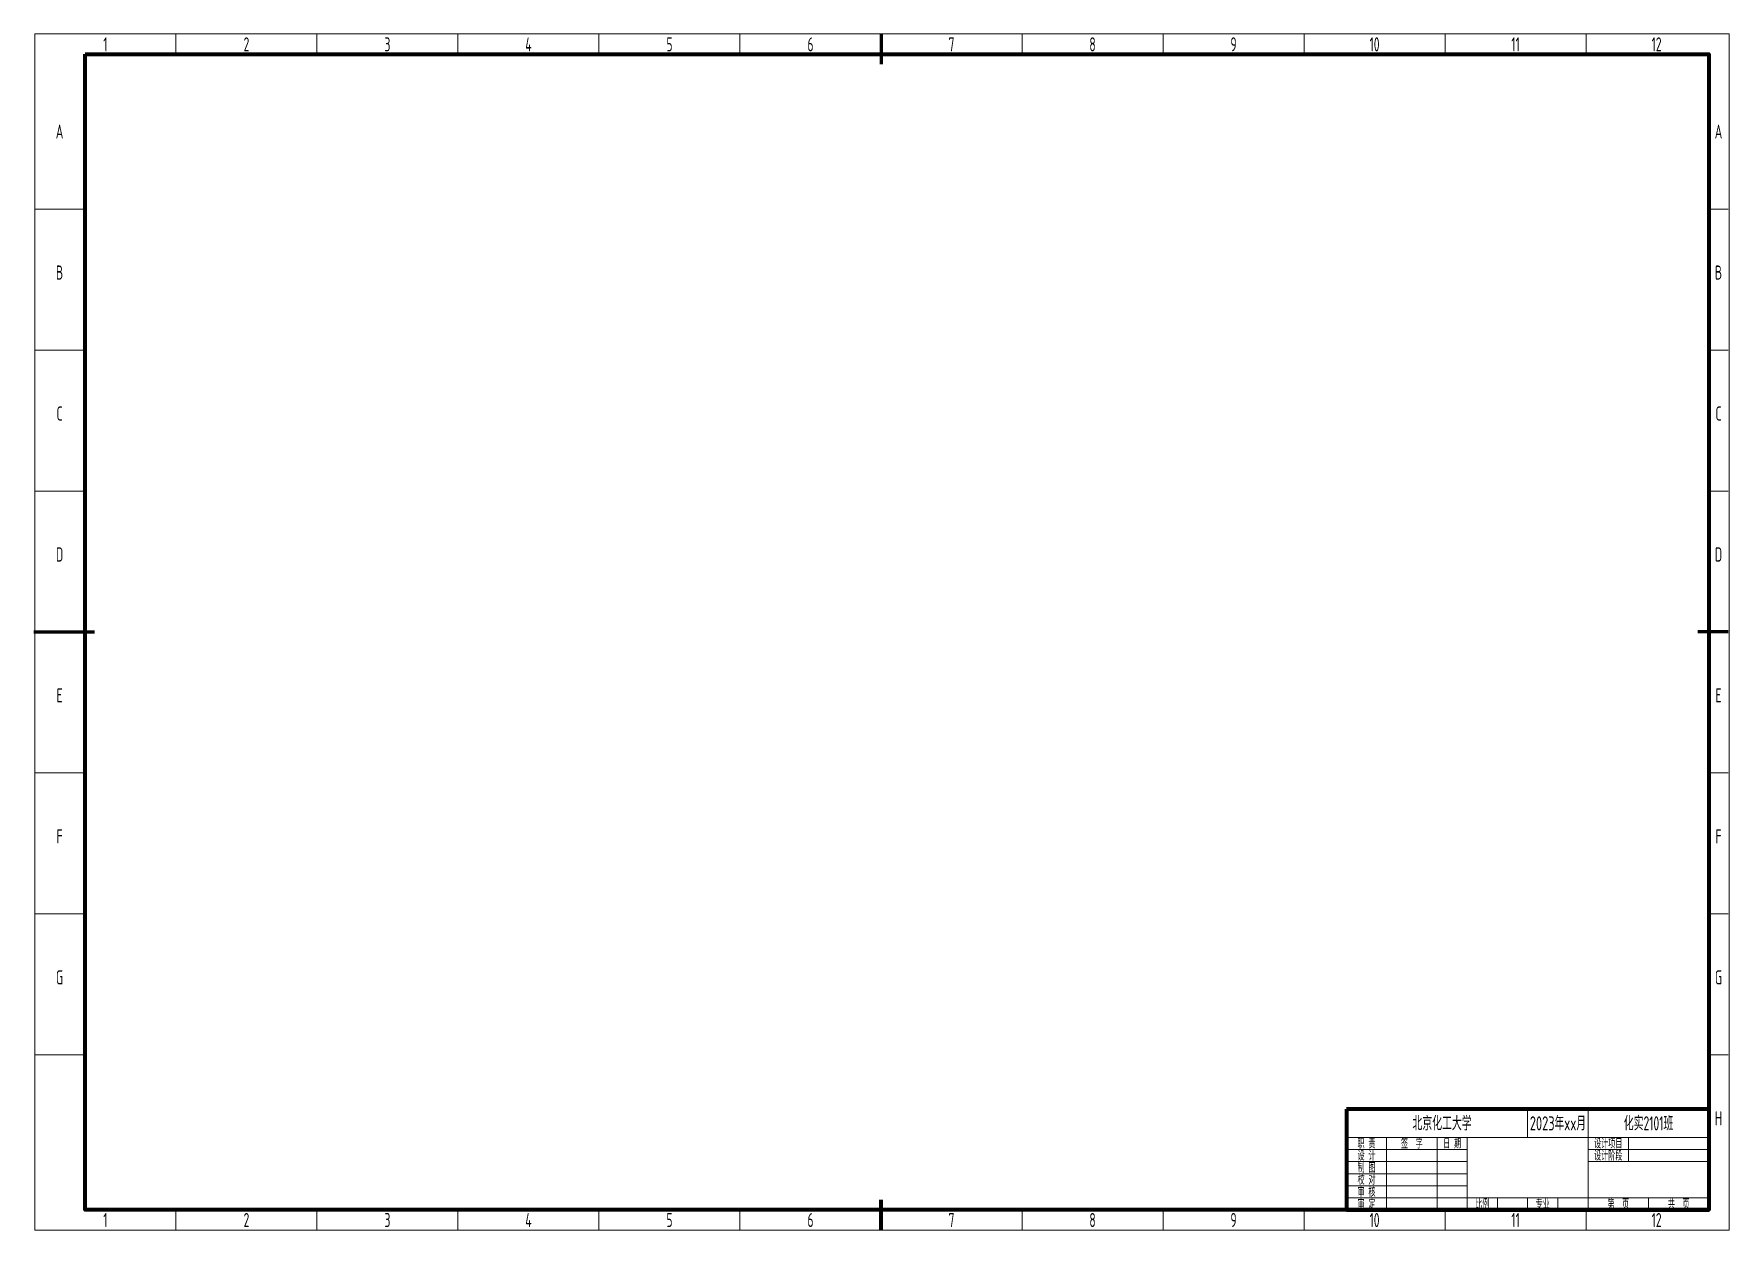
# Model space of a CAD drawing. Header units: millimetres. Extents: x 188 to 4449, y -134 to 1415.
# Drawn here: x 188 to 1030, y 221 to 815 of the extents above; entities that cross this region are included whole.
import ezdxf

# ---------------------------------------------------------------- set-up
doc = ezdxf.new("R2010")
doc.units = ezdxf.units.MM
doc.layers.add('1-图框', color=7, linetype='Continuous', lineweight=15)
doc.styles.add('国标汉字', font='gbenor.shx', dxfattribs={"width": 0.7, "height": 5, "bigfont": 'gbcbig.shx'})
doc.styles.add('图框数字', font='gbenor.shx', dxfattribs={"width": 0.75, "bigfont": 'gbcbig.shx'})

msp = doc.modelspace()

# ---------------------------------------------------------------- texts
at = {"layer": '1-图框', "color": 7, "lineweight": 18, "true_color": 0xffffff, "char_height": 7, "attachment_point": 5, "style": '国标汉字'}
for s, width, heights, insert in [('1', 70, [0], (223.73, 809.32)), ('2', 70, [0], (293.73, 809.32)), ('3', 70, [0], (363.73, 809.32)), ('4', 70, [0], (433.73, 809.32)), ('5', 70, [0], (503.73, 809.32)), ('6', 70, [0], (573.73, 809.32)), ('7', 70, [0], (643.73, 809.32)), ('8', 70, [0], (713.73, 809.32)), ('9', 70, [0], (783.73, 809.32)), ('10', 70, [0], (853.73, 809.32)), ('11', 70, [0], (923.73, 809.32)), ('12', 70, [0], (993.73, 809.32)), ('A', 25, [3.5], (200.97, 766.01)), ('A', 25, [3.5], (1024.47, 766.01)), ('B', 25, [3.5], (200.97, 696.01)), ('B', 25, [3.5], (1024.47, 696.01)), ('C', 25, [3.5], (200.97, 626.01)), ('C', 25, [3.5], (1024.47, 626.01)), ('D', 25, [3.5], (200.97, 556.01)), ('D', 25, [3.5], (1024.47, 556.01)), ('E', 25, [3.5], (200.97, 486.01)), ('E', 25, [3.5], (1024.47, 486.01)), ('F', 25, [3.5], (200.97, 416.01)), ('F', 25, [3.5], (1024.47, 416.01)), ('G', 25, [3.5], (200.97, 346.01)), ('G', 25, [3.5], (1024.47, 346.01)), ('H', 25, [3.5], (1024.47, 276.01)), ('1', 70, [0], (223.73, 225.51)), ('2', 70, [0], (293.73, 225.51)), ('3', 70, [0], (363.73, 225.51)), ('4', 70, [0], (433.73, 225.51)), ('5', 70, [0], (503.73, 225.51)), ('6', 70, [0], (573.73, 225.51)), ('7', 70, [0], (643.73, 225.51)), ('8', 70, [0], (713.73, 225.51)), ('9', 70, [0], (783.73, 225.51)), ('10', 70, [0], (853.73, 225.51)), ('11', 70, [0], (923.73, 225.51)), ('12', 70, [0], (993.73, 225.51))]:
    msp.add_mtext_dynamic_manual_height_columns(s, width=width, gutter_width=12.5, heights=heights, dxfattribs=dict(at, insert=insert))
at = {"layer": '1-图框', "lineweight": 18, "attachment_point": 5}
for s, width, insert, char_height, style in [('北京化工大学', 95, (887.23, 273.51), 7, '国标汉字'), ('北京化工大学', 95, (887.23, 273.51), 7, '国标汉字'), ('2023年xx月', 29.7676, (944.73, 273.51), 7, '图框数字'), ('化实2101班', 60, (989.73, 273.51), 7, '国标汉字'), ('化实2101班', 60, (989.73, 273.51), 7, '国标汉字'), ('职 责', 20, (849.73, 263.51), 5, '国标汉字'), ('职 责', 20, (849.73, 263.51), 5, '国标汉字'), ('签  字', 25, (872.23, 263.51), 5, '国标汉字'), ('签  字', 25, (872.23, 263.51), 5, '国标汉字'), ('日 期', 15, (892.23, 263.51), 5, '国标汉字'), ('日 期', 15, (892.23, 263.51), 5, '国标汉字'), ('设计项目', 20, (969.73, 263.51), 5, '国标汉字'), ('设计项目', 20, (969.73, 263.51), 5, '国标汉字'), ('制 图', 20, (849.73, 251.51), 5, '国标汉字'), ('制 图', 20, (849.73, 251.51), 5, '国标汉字'), ('设 计', 20, (849.73, 257.51), 5, '国标汉字'), ('设 计', 20, (849.73, 257.51), 5, '国标汉字'), ('设计阶段', 20, (969.73, 257.51), 5, '国标汉字'), ('设计阶段', 20, (969.73, 257.51), 5, '国标汉字'), ('校 对', 20, (849.73, 245.51), 5, '国标汉字'), ('校 对', 20, (849.73, 245.51), 5, '国标汉字'), ('审 核', 20, (849.73, 239.51), 5, '国标汉字'), ('审 核', 20, (849.73, 239.51), 5, '国标汉字'), ('审 定', 20, (849.73, 233.51), 5, '国标汉字'), ('审 定', 20, (849.73, 233.51), 5, '国标汉字'), ('比例', 15, (907.23, 233.51), 5, '国标汉字'), ('比例', 15, (907.23, 233.51), 5, '国标汉字'), ('专业', 15, (937.23, 233.51), 5, '国标汉字'), ('专业', 15, (937.23, 233.51), 5, '国标汉字'), ('第  页', 30, (974.73, 233.51), 5, '国标汉字'), ('共  页', 30, (1004.73, 233.51), 5, '国标汉字')]:
    msp.add_mtext_dynamic_manual_height_columns(s, width=width, gutter_width=12.5, heights=[0], dxfattribs=dict(at, insert=insert, char_height=char_height, style=style))

# ---------------------------------------------------------------- linework, layer by layer
at = {"color": 7, "lineweight": 18, "true_color": 0xffffff}
msp.add_lwpolyline([(188.73, 814.51), (1029.73, 814.51), (1029.73, 220.51), (188.73, 220.51)], close=True, dxfattribs=at)
at = {"color": 7, "lineweight": 70, "true_color": 0xffffff}
msp.add_lwpolyline([(213.73, 804.51), (1019.73, 804.51), (1019.73, 230.51), (213.73, 230.51)], close=True, dxfattribs=at)
at = {"layer": '1-图框', "color": 7, "lineweight": 18, "true_color": 0xffffff}
for p, q in [((188.73, 814.51), (1029.73, 814.51)), ((188.73, 814.51), (188.73, 220.51)), ((258.73, 814.51), (258.73, 804.51)), ((328.73, 814.51), (328.73, 804.51)), ((398.73, 814.51), (398.73, 804.51)), ((468.73, 814.51), (468.73, 804.51)), ((538.73, 814.51), (538.73, 804.51)), ((678.73, 814.51), (678.73, 804.51)), ((748.73, 814.51), (748.73, 804.51)), ((818.73, 814.51), (818.73, 804.51)), ((888.73, 814.51), (888.73, 804.51)), ((958.73, 814.51), (958.73, 804.51)), ((1029.73, 814.51), (1029.73, 220.51)), ((188.47, 727.51), (213.47, 727.51)), ((1019.72, 727.51), (1029.23, 727.51)), ((188.47, 657.51), (213.47, 657.51)), ((1019.72, 657.51), (1029.23, 657.51)), ((188.47, 587.51), (213.47, 587.51)), ((1019.72, 587.51), (1029.23, 587.51)), ((188.47, 447.51), (213.47, 447.51)), ((1019.72, 447.51), (1029.23, 447.51)), ((188.47, 377.51), (213.47, 377.51)), ((1019.72, 377.51), (1029.23, 377.51)), ((188.47, 307.51), (213.47, 307.51)), ((1019.72, 307.51), (1029.23, 307.51)), ((839.73, 266.51), (1019.73, 266.51)), ((859.73, 266.51), (859.73, 230.51)), ((258.73, 230.51), (258.73, 220.51)), ((328.73, 230.51), (328.73, 220.51)), ((398.73, 230.51), (398.73, 220.51)), ((468.73, 230.51), (468.73, 220.51)), ((538.73, 230.51), (538.73, 220.51)), ((608.73, 230.51), (608.73, 220.51)), ((608.73, 230.51), (608.73, 220.51)), ((678.73, 230.51), (678.73, 220.51)), ((748.73, 230.51), (748.73, 220.51)), ((818.73, 230.51), (818.73, 220.51)), ((888.73, 230.51), (888.73, 220.51)), ((958.73, 230.51), (958.73, 220.51)), ((258.73, 220.51), (188.73, 220.51)), ((328.73, 220.51), (258.73, 220.51)), ((398.73, 220.51), (328.73, 220.51)), ((468.73, 220.51), (398.73, 220.51)), ((538.73, 220.51), (468.73, 220.51)), ((608.73, 220.51), (538.73, 220.51)), ((678.73, 220.51), (608.73, 220.51)), ((1029.73, 220.51), (678.73, 220.51))]:
    msp.add_line(p, q, dxfattribs=at)
at = {"layer": '1-图框', "color": 7, "lineweight": 60, "true_color": 0xffffff}
for p, q in [((608.73, 814.51), (608.73, 799.51)), ((188.23, 517.51), (218.23, 517.51)), ((1029.23, 517.51), (1014.23, 517.51))]:
    msp.add_line(p, q, dxfattribs=at)
at = {"layer": '1-图框', "color": 7, "lineweight": 70, "true_color": 0xffffff}
for p, q in [((1019.73, 280.51), (839.73, 280.51)), ((839.73, 280.51), (839.73, 230.51)), ((1019.73, 280.51), (1019.73, 230.51)), ((608.73, 220.51), (608.73, 235.51)), ((839.73, 230.51), (1019.73, 230.51))]:
    msp.add_line(p, q, dxfattribs=at)
at = {"layer": '1-图框', "lineweight": 18}
for p, q in [((929.73, 266.51), (929.73, 280.51)), ((959.73, 266.51), (959.73, 280.51)), ((959.73, 266.51), (959.73, 280.51)), ((884.73, 266.51), (884.73, 230.51)), ((899.73, 230.51), (899.73, 266.51)), ((899.73, 230.51), (899.73, 266.51)), ((959.73, 266.51), (959.73, 230.51)), ((979.73, 266.51), (979.73, 254.51)), ((979.73, 266.51), (979.73, 254.51)), ((839.73, 260.51), (899.73, 260.51)), ((839.73, 254.51), (899.73, 254.51)), ((959.73, 260.51), (1019.73, 260.51)), ((959.73, 254.51), (1019.73, 254.51)), ((839.73, 248.51), (899.73, 248.51)), ((839.73, 242.51), (899.73, 242.51)), ((839.73, 236.51), (1019.73, 236.51)), ((914.73, 230.51), (914.73, 236.51)), ((914.73, 230.51), (914.73, 236.51)), ((929.73, 230.51), (929.73, 236.51)), ((929.73, 230.51), (929.73, 236.51)), ((944.73, 230.51), (944.73, 236.51)), ((944.73, 230.51), (944.73, 236.51)), ((989.73, 230.51), (989.73, 236.51)), ((989.73, 230.51), (989.73, 236.51))]:
    msp.add_line(p, q, dxfattribs=at)

msp.set_redraw_order([(e.dxf.handle, doc.entitydb.next_handle()) for e in msp.query("TEXT MTEXT ATTDEF DIMENSION ARC_DIMENSION")])  # texts and dimensions are drawn at this point

doc.saveas('drawing.dxf')
